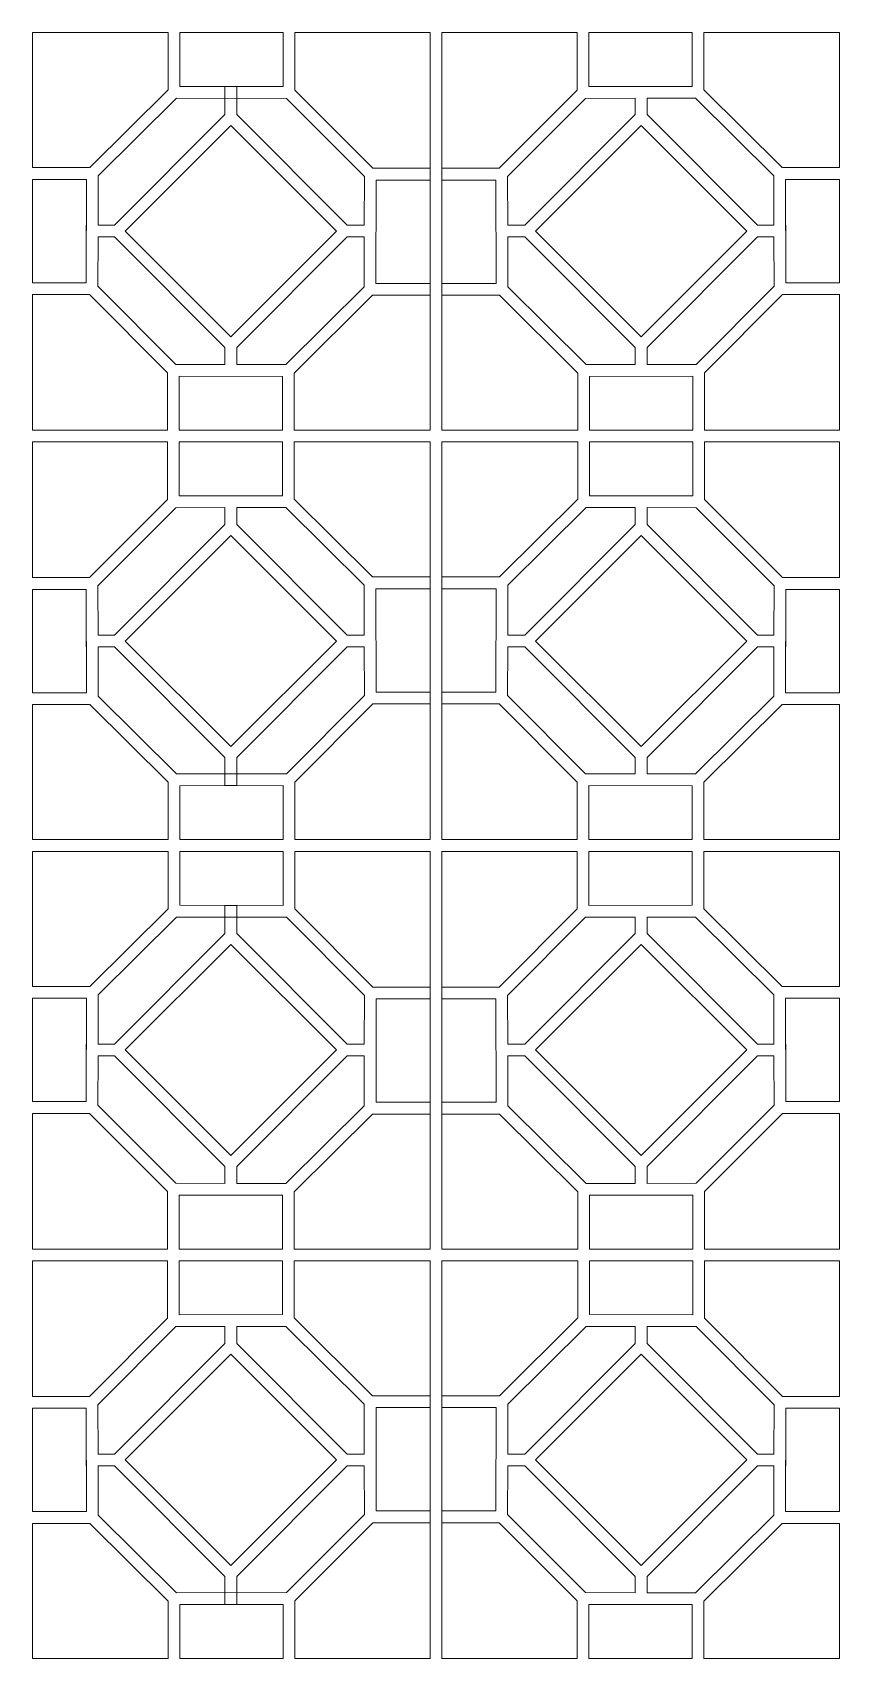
# Model space of a CAD drawing. Header units: centimetres. Extents: x -61 to 61, y -124 to 124.
import ezdxf

# ---------------------------------------------------------------- set-up
doc = ezdxf.new("R2010")
doc.units = ezdxf.units.CM
doc.header["$MEASUREMENT"] = 0
doc.layers.add('layer 1', color=7, linetype='Continuous')

msp = doc.modelspace()

# ---------------------------------------------------------------- linework, layer by layer
at = {"layer": 'layer 1', "color": 242, "lineweight": 9}
for points, knots in [([(-61.44927, 103.2649), (-61.44927, 103.2649), (-52.72071, 103.2649), (-52.72071, 103.2649), (-52.72071, 103.2649), (-52.72071, 103.2649), (-40.81061, 115.11491), (-40.81061, 115.11491), (-40.81061, 115.11491), (-40.81061, 115.11491), (-40.81061, 123.84083), (-40.81061, 123.84083)], [0, 0, 0, 0, 0.25, 0.25, 0.25, 0.25, 0.5, 0.5, 0.5, 0.5, 1, 1, 1, 1]), ([(61.44927, 103.2649), (61.44927, 103.2649), (52.72071, 103.2649), (52.72071, 103.2649), (52.72071, 103.2649), (52.72071, 103.2649), (40.81061, 115.11491), (40.81061, 115.11491), (40.81061, 115.11491), (40.81061, 115.11491), (40.81061, 123.84083), (40.81061, 123.84083)], [0, 0, 0, 0, 0.25, 0.25, 0.25, 0.25, 0.5, 0.5, 0.5, 0.5, 1, 1, 1, 1]), ([(-61.44926, 103.26489), (-61.44926, 103.26489), (-61.44926, 123.84082), (-61.44926, 123.84082), (-61.44926, 123.84082), (-61.44926, 123.84082), (-40.81061, 123.84082), (-40.81061, 123.84082)], [0, 0, 0, 0, 0.333333333, 0.333333333, 0.333333333, 0.333333333, 1, 1, 1, 1]), ([(-39.01765, 123.84082), (-39.01765, 123.84082), (-23.26889, 123.84081), (-23.26889, 123.84081), (-23.26889, 123.84081), (-23.26889, 123.84081), (-23.26889, 115.59729), (-23.26889, 115.59729), (-23.26889, 115.59729), (-23.26889, 115.59729), (-39.01765, 115.63524), (-39.01765, 115.63524), (-39.01765, 115.63524), (-39.01765, 115.63524), (-39.01765, 123.84081), (-39.01765, 123.84081)], [0, 0, 0, 0, 0.2, 0.2, 0.2, 0.2, 0.4, 0.4, 0.4, 0.4, 0.6, 0.6, 0.6, 0.6, 1, 1, 1, 1]), ([(-0.9, 123.84082), (-0.9, 123.84082), (-0.89999, 63.27044), (-0.89999, 63.27044), (-0.89999, 63.27044), (-0.89999, 63.27044), (-21.58093, 63.27044), (-21.58093, 63.27044)], [0, 0, 0, 0, 0.333333333, 0.333333333, 0.333333333, 0.333333333, 1, 1, 1, 1]), ([(-21.47593, 123.84081), (-21.47593, 123.84081), (-21.47593, 115.06999), (-21.47593, 115.06999), (-21.47593, 115.06999), (-21.47593, 115.06999), (-9.62593, 103.15989), (-9.62593, 103.15989), (-9.62593, 103.15989), (-9.62593, 103.15989), (-0.9, 103.15989), (-0.9, 103.15989)], [0, 0, 0, 0, 0.25, 0.25, 0.25, 0.25, 0.5, 0.5, 0.5, 0.5, 1, 1, 1, 1]), ([(0.9, 123.84082), (0.9, 123.84082), (0.89999, 63.27044), (0.89999, 63.27044), (0.89999, 63.27044), (0.89999, 63.27044), (21.58093, 63.27044), (21.58093, 63.27044)], [0, 0, 0, 0, 0.333333333, 0.333333333, 0.333333333, 0.333333333, 1, 1, 1, 1]), ([(21.47593, 123.84081), (21.47593, 123.84081), (21.47593, 115.06999), (21.47593, 115.06999), (21.47593, 115.06999), (21.47593, 115.06999), (9.62593, 103.15989), (9.62593, 103.15989), (9.62593, 103.15989), (9.62593, 103.15989), (0.9, 103.15989), (0.9, 103.15989)], [0, 0, 0, 0, 0.25, 0.25, 0.25, 0.25, 0.5, 0.5, 0.5, 0.5, 1, 1, 1, 1]), ([(39.01765, 123.84082), (39.01765, 123.84082), (23.26889, 123.84081), (23.26889, 123.84081), (23.26889, 123.84081), (23.26889, 123.84081), (23.26889, 115.59729), (23.26889, 115.59729), (23.26889, 115.59729), (23.26889, 115.59729), (39.01765, 115.63524), (39.01765, 115.63524), (39.01765, 115.63524), (39.01765, 115.63524), (39.01765, 123.84081), (39.01765, 123.84081)], [0, 0, 0, 0, 0.2, 0.2, 0.2, 0.2, 0.4, 0.4, 0.4, 0.4, 0.6, 0.6, 0.6, 0.6, 1, 1, 1, 1]), ([(61.44926, 103.26489), (61.44926, 103.26489), (61.44926, 123.84082), (61.44926, 123.84082), (61.44926, 123.84082), (61.44926, 123.84082), (40.81061, 123.84082), (40.81061, 123.84082)], [0, 0, 0, 0, 0.333333333, 0.333333333, 0.333333333, 0.333333333, 1, 1, 1, 1]), ([(-30.34574, 111.33051), (-30.34574, 111.33051), (-30.34574, 115.61714), (-30.34574, 115.61714), (-30.34574, 115.61714), (-30.34574, 115.61714), (-32.14574, 115.61714), (-32.14574, 115.61714), (-32.14574, 115.61714), (-32.14574, 115.61714), (-32.14574, 111.33051), (-32.14574, 111.33051)], [0, 0, 0, 0, 0.25, 0.25, 0.25, 0.25, 0.5, 0.5, 0.5, 0.5, 1, 1, 1, 1]), ([(-10.91514, 94.49531), (-10.91514, 94.49531), (-10.89729, 101.89297), (-10.89729, 101.89297), (-10.89729, 101.89297), (-10.89729, 101.89297), (-22.7473, 113.80307), (-22.7473, 113.80307), (-22.7473, 113.80307), (-22.7473, 113.80307), (-39.54369, 113.84355), (-39.54369, 113.84355), (-39.54369, 113.84355), (-39.54369, 113.84355), (-51.45379, 101.99353), (-51.45379, 101.99353), (-51.45379, 101.99353), (-51.45379, 101.99353), (-51.47185, 94.49532), (-51.47185, 94.49532)], [0, 0, 0, 0, 0.166666667, 0.166666667, 0.166666667, 0.166666667, 0.333333333, 0.333333333, 0.333333333, 0.333333333, 0.5, 0.5, 0.5, 0.5, 0.666666667, 0.666666667, 0.666666667, 0.666666667, 1, 1, 1, 1]), ([(10.91514, 94.49531), (10.91514, 94.49531), (10.89729, 101.89297), (10.89729, 101.89297), (10.89729, 101.89297), (10.89729, 101.89297), (22.7473, 113.80307), (22.7473, 113.80307), (22.7473, 113.80307), (22.7473, 113.80307), (30.34574, 113.82138), (30.34574, 113.82138)], [0, 0, 0, 0, 0.25, 0.25, 0.25, 0.25, 0.5, 0.5, 0.5, 0.5, 1, 1, 1, 1]), ([(32.14575, 113.8257), (32.14575, 113.8257), (39.54369, 113.84355), (39.54369, 113.84355), (39.54369, 113.84355), (39.54369, 113.84355), (51.45379, 101.99353), (51.45379, 101.99353), (51.45379, 101.99353), (51.45379, 101.99353), (51.47185, 94.49532), (51.47185, 94.49532)], [0, 0, 0, 0, 0.25, 0.25, 0.25, 0.25, 0.5, 0.5, 0.5, 0.5, 1, 1, 1, 1]), ([(-31.24574, 109.6852), (-31.24574, 109.6852), (-15.15586, 93.59532), (-15.15586, 93.59532), (-15.15586, 93.59532), (-15.15586, 93.59532), (-31.24574, 77.50544), (-31.24574, 77.50544), (-31.24574, 77.50544), (-31.24574, 77.50544), (-47.33562, 93.59532), (-47.33562, 93.59532), (-47.33562, 93.59532), (-47.33562, 93.59532), (-31.24574, 109.6852), (-31.24574, 109.6852)], [0, 0, 0, 0, 0.2, 0.2, 0.2, 0.2, 0.4, 0.4, 0.4, 0.4, 0.6, 0.6, 0.6, 0.6, 1, 1, 1, 1]), ([(31.24574, 109.6852), (31.24574, 109.6852), (15.15586, 93.59532), (15.15586, 93.59532), (15.15586, 93.59532), (15.15586, 93.59532), (31.24574, 77.50544), (31.24574, 77.50544), (31.24574, 77.50544), (31.24574, 77.50544), (47.33562, 93.59532), (47.33562, 93.59532), (47.33562, 93.59532), (47.33562, 93.59532), (31.24574, 109.6852), (31.24574, 109.6852)], [0, 0, 0, 0, 0.2, 0.2, 0.2, 0.2, 0.4, 0.4, 0.4, 0.4, 0.6, 0.6, 0.6, 0.6, 1, 1, 1, 1]), ([(-61.44927, 85.72318), (-61.44927, 85.72318), (-53.28596, 85.72318), (-53.28596, 85.72318), (-53.28596, 85.72318), (-53.28596, 85.72318), (-53.24801, 101.47194), (-53.24801, 101.47194), (-53.24801, 101.47194), (-53.24801, 101.47194), (-61.44926, 101.47194), (-61.44926, 101.47194)], [0, 0, 0, 0, 0.25, 0.25, 0.25, 0.25, 0.5, 0.5, 0.5, 0.5, 1, 1, 1, 1]), ([(-0.90001, 101.36693), (-0.90001, 101.36693), (-9.1056, 101.36693), (-9.1056, 101.36693), (-9.1056, 101.36693), (-9.1056, 101.36693), (-9.14354, 85.61817), (-9.14354, 85.61817), (-9.14354, 85.61817), (-9.14354, 85.61817), (-0.9, 85.61817), (-0.9, 85.61817)], [0, 0, 0, 0, 0.25, 0.25, 0.25, 0.25, 0.5, 0.5, 0.5, 0.5, 1, 1, 1, 1]), ([(0.90001, 101.36693), (0.90001, 101.36693), (9.1056, 101.36693), (9.1056, 101.36693), (9.1056, 101.36693), (9.1056, 101.36693), (9.14354, 85.61817), (9.14354, 85.61817), (9.14354, 85.61817), (9.14354, 85.61817), (0.9, 85.61817), (0.9, 85.61817)], [0, 0, 0, 0, 0.25, 0.25, 0.25, 0.25, 0.5, 0.5, 0.5, 0.5, 1, 1, 1, 1]), ([(61.44927, 85.72318), (61.44927, 85.72318), (53.28596, 85.72318), (53.28596, 85.72318), (53.28596, 85.72318), (53.28596, 85.72318), (53.24801, 101.47194), (53.24801, 101.47194), (53.24801, 101.47194), (53.24801, 101.47194), (61.44926, 101.47194), (61.44926, 101.47194)], [0, 0, 0, 0, 0.25, 0.25, 0.25, 0.25, 0.5, 0.5, 0.5, 0.5, 1, 1, 1, 1]), ([(-53.26482, 94.49532), (-53.26482, 94.49532), (-53.26698, 94.49532), (-53.26698, 94.49532), (-53.26698, 94.49532), (-53.26698, 94.49532), (-53.26698, 93.59963), (-53.26698, 93.59963)], [0, 0, 0, 0, 0.333333333, 0.333333333, 0.333333333, 0.333333333, 1, 1, 1, 1]), ([(53.26482, 94.49532), (53.26482, 94.49532), (53.26698, 94.49532), (53.26698, 94.49532), (53.26698, 94.49532), (53.26698, 94.49532), (53.26698, 93.59963), (53.26698, 93.59963)], [0, 0, 0, 0, 0.333333333, 0.333333333, 0.333333333, 0.333333333, 1, 1, 1, 1]), ([(-51.47618, 92.69532), (-51.47618, 92.69532), (-51.49427, 85.19714), (-51.49427, 85.19714), (-51.49427, 85.19714), (-51.49427, 85.19714), (-39.64425, 73.28705), (-39.64425, 73.28705), (-39.64425, 73.28705), (-39.64425, 73.28705), (-32.14574, 73.26899), (-32.14574, 73.26899)], [0, 0, 0, 0, 0.25, 0.25, 0.25, 0.25, 0.5, 0.5, 0.5, 0.5, 1, 1, 1, 1]), ([(-30.34606, 73.26466), (-30.34606, 73.26466), (-22.84786, 73.24657), (-22.84786, 73.24657), (-22.84786, 73.24657), (-22.84786, 73.24657), (-10.93776, 85.09658), (-10.93776, 85.09658), (-10.93776, 85.09658), (-10.93776, 85.09658), (-10.91946, 92.69531), (-10.91946, 92.69531)], [0, 0, 0, 0, 0.25, 0.25, 0.25, 0.25, 0.5, 0.5, 0.5, 0.5, 1, 1, 1, 1]), ([(30.34606, 73.26466), (30.34606, 73.26466), (22.84786, 73.24657), (22.84786, 73.24657), (22.84786, 73.24657), (22.84786, 73.24657), (10.93776, 85.09658), (10.93776, 85.09658), (10.93776, 85.09658), (10.93776, 85.09658), (10.91946, 92.69531), (10.91946, 92.69531)], [0, 0, 0, 0, 0.25, 0.25, 0.25, 0.25, 0.5, 0.5, 0.5, 0.5, 1, 1, 1, 1]), ([(51.47618, 92.69532), (51.47618, 92.69532), (51.49427, 85.19714), (51.49427, 85.19714), (51.49427, 85.19714), (51.49427, 85.19714), (39.64425, 73.28705), (39.64425, 73.28705), (39.64425, 73.28705), (39.64425, 73.28705), (32.14574, 73.26899), (32.14574, 73.26899)], [0, 0, 0, 0, 0.25, 0.25, 0.25, 0.25, 0.5, 0.5, 0.5, 0.5, 1, 1, 1, 1]), ([(-40.91561, 63.27043), (-40.91561, 63.27043), (-40.91561, 72.02012), (-40.91561, 72.02012), (-40.91561, 72.02012), (-40.91561, 72.02012), (-52.76563, 83.93022), (-52.76563, 83.93022), (-52.76563, 83.93022), (-52.76563, 83.93022), (-61.44927, 83.93022), (-61.44927, 83.93022)], [0, 0, 0, 0, 0.25, 0.25, 0.25, 0.25, 0.5, 0.5, 0.5, 0.5, 1, 1, 1, 1]), ([(-0.90001, 83.82521), (-0.90001, 83.82521), (-9.67084, 83.82521), (-9.67084, 83.82521), (-9.67084, 83.82521), (-9.67084, 83.82521), (-21.58093, 71.97522), (-21.58093, 71.97522), (-21.58093, 71.97522), (-21.58093, 71.97522), (-21.58093, 63.27045), (-21.58093, 63.27045)], [0, 0, 0, 0, 0.25, 0.25, 0.25, 0.25, 0.5, 0.5, 0.5, 0.5, 1, 1, 1, 1]), ([(0.9, 83.82521), (0.9, 83.82521), (9.67084, 83.82521), (9.67084, 83.82521), (9.67084, 83.82521), (9.67084, 83.82521), (21.58093, 71.97522), (21.58093, 71.97522), (21.58093, 71.97522), (21.58093, 71.97522), (21.58093, 63.27045), (21.58093, 63.27045)], [0, 0, 0, 0, 0.25, 0.25, 0.25, 0.25, 0.5, 0.5, 0.5, 0.5, 1, 1, 1, 1]), ([(40.91561, 63.27043), (40.91561, 63.27043), (40.91561, 72.02012), (40.91561, 72.02012), (40.91561, 72.02012), (40.91561, 72.02012), (52.76563, 83.93022), (52.76563, 83.93022), (52.76563, 83.93022), (52.76563, 83.93022), (61.44927, 83.93022), (61.44927, 83.93022)], [0, 0, 0, 0, 0.25, 0.25, 0.25, 0.25, 0.5, 0.5, 0.5, 0.5, 1, 1, 1, 1]), ([(-32.14606, 75.86044), (-32.14606, 75.86044), (-32.14606, 73.26681), (-32.14606, 73.26681), (-32.14606, 73.26681), (-32.14606, 73.26681), (-32.14575, 73.26681), (-32.14575, 73.26681)], [0, 0, 0, 0, 0.333333333, 0.333333333, 0.333333333, 0.333333333, 1, 1, 1, 1]), ([(32.14606, 75.86044), (32.14606, 75.86044), (32.14606, 73.26681), (32.14606, 73.26681), (32.14606, 73.26681), (32.14606, 73.26681), (32.14575, 73.26681), (32.14575, 73.26681)], [0, 0, 0, 0, 0.333333333, 0.333333333, 0.333333333, 0.333333333, 1, 1, 1, 1]), ([(-23.37389, 63.27043), (-23.37389, 63.27043), (-23.37389, 71.45488), (-23.37389, 71.45488), (-23.37389, 71.45488), (-23.37389, 71.45488), (-39.12265, 71.49283), (-39.12265, 71.49283), (-39.12265, 71.49283), (-39.12265, 71.49283), (-39.12265, 63.27044), (-39.12265, 63.27044)], [0, 0, 0, 0, 0.25, 0.25, 0.25, 0.25, 0.5, 0.5, 0.5, 0.5, 1, 1, 1, 1]), ([(23.37389, 63.27043), (23.37389, 63.27043), (23.37389, 71.45488), (23.37389, 71.45488), (23.37389, 71.45488), (23.37389, 71.45488), (39.12265, 71.49283), (39.12265, 71.49283), (39.12265, 71.49283), (39.12265, 71.49283), (39.12265, 63.27044), (39.12265, 63.27044)], [0, 0, 0, 0, 0.25, 0.25, 0.25, 0.25, 0.5, 0.5, 0.5, 0.5, 1, 1, 1, 1]), ([(-40.91561, 61.47041), (-40.91561, 61.47041), (-40.91561, 52.72072), (-40.91561, 52.72072), (-40.91561, 52.72072), (-40.91561, 52.72072), (-52.76563, 40.81062), (-52.76563, 40.81062), (-52.76563, 40.81062), (-52.76563, 40.81062), (-61.44927, 40.81062), (-61.44927, 40.81062)], [0, 0, 0, 0, 0.25, 0.25, 0.25, 0.25, 0.5, 0.5, 0.5, 0.5, 1, 1, 1, 1]), ([(-23.37389, 61.47041), (-23.37389, 61.47041), (-23.37389, 53.28596), (-23.37389, 53.28596), (-23.37389, 53.28596), (-23.37389, 53.28596), (-39.12265, 53.24801), (-39.12265, 53.24801), (-39.12265, 53.24801), (-39.12265, 53.24801), (-39.12265, 61.4704), (-39.12265, 61.4704)], [0, 0, 0, 0, 0.25, 0.25, 0.25, 0.25, 0.5, 0.5, 0.5, 0.5, 1, 1, 1, 1]), ([(-0.9, 0.90002), (-0.9, 0.90002), (-0.89999, 61.4704), (-0.89999, 61.4704), (-0.89999, 61.4704), (-0.89999, 61.4704), (-21.58093, 61.4704), (-21.58093, 61.4704)], [0, 0, 0, 0, 0.333333333, 0.333333333, 0.333333333, 0.333333333, 1, 1, 1, 1]), ([(-0.90001, 40.91563), (-0.90001, 40.91563), (-9.67084, 40.91563), (-9.67084, 40.91563), (-9.67084, 40.91563), (-9.67084, 40.91563), (-21.58093, 52.76562), (-21.58093, 52.76562), (-21.58093, 52.76562), (-21.58093, 52.76562), (-21.58093, 61.47039), (-21.58093, 61.47039)], [0, 0, 0, 0, 0.25, 0.25, 0.25, 0.25, 0.5, 0.5, 0.5, 0.5, 1, 1, 1, 1]), ([(0.9, 0.90002), (0.9, 0.90002), (0.89999, 61.4704), (0.89999, 61.4704), (0.89999, 61.4704), (0.89999, 61.4704), (21.58093, 61.4704), (21.58093, 61.4704)], [0, 0, 0, 0, 0.333333333, 0.333333333, 0.333333333, 0.333333333, 1, 1, 1, 1]), ([(0.9, 40.91563), (0.9, 40.91563), (9.67084, 40.91563), (9.67084, 40.91563), (9.67084, 40.91563), (9.67084, 40.91563), (21.58093, 52.76562), (21.58093, 52.76562), (21.58093, 52.76562), (21.58093, 52.76562), (21.58093, 61.47039), (21.58093, 61.47039)], [0, 0, 0, 0, 0.25, 0.25, 0.25, 0.25, 0.5, 0.5, 0.5, 0.5, 1, 1, 1, 1]), ([(23.37389, 61.47041), (23.37389, 61.47041), (23.37389, 53.28596), (23.37389, 53.28596), (23.37389, 53.28596), (23.37389, 53.28596), (39.12265, 53.24801), (39.12265, 53.24801), (39.12265, 53.24801), (39.12265, 53.24801), (39.12265, 61.4704), (39.12265, 61.4704)], [0, 0, 0, 0, 0.25, 0.25, 0.25, 0.25, 0.5, 0.5, 0.5, 0.5, 1, 1, 1, 1]), ([(40.91561, 61.47041), (40.91561, 61.47041), (40.91561, 52.72072), (40.91561, 52.72072), (40.91561, 52.72072), (40.91561, 52.72072), (52.76563, 40.81062), (52.76563, 40.81062), (52.76563, 40.81062), (52.76563, 40.81062), (61.44927, 40.81062), (61.44927, 40.81062)], [0, 0, 0, 0, 0.25, 0.25, 0.25, 0.25, 0.5, 0.5, 0.5, 0.5, 1, 1, 1, 1]), ([(-51.47618, 32.04552), (-51.47618, 32.04552), (-51.49427, 39.5437), (-51.49427, 39.5437), (-51.49427, 39.5437), (-51.49427, 39.5437), (-39.64425, 51.45379), (-39.64425, 51.45379), (-39.64425, 51.45379), (-39.64425, 51.45379), (-32.14574, 51.47185), (-32.14574, 51.47185)], [0, 0, 0, 0, 0.25, 0.25, 0.25, 0.25, 0.5, 0.5, 0.5, 0.5, 1, 1, 1, 1]), ([(-32.14606, 48.8804), (-32.14606, 48.8804), (-32.14606, 51.47403), (-32.14606, 51.47403), (-32.14606, 51.47403), (-32.14606, 51.47403), (-32.14575, 51.47403), (-32.14575, 51.47403)], [0, 0, 0, 0, 0.333333333, 0.333333333, 0.333333333, 0.333333333, 1, 1, 1, 1]), ([(-30.34606, 51.47618), (-30.34606, 51.47618), (-22.84786, 51.49427), (-22.84786, 51.49427), (-22.84786, 51.49427), (-22.84786, 51.49427), (-10.93776, 39.64426), (-10.93776, 39.64426), (-10.93776, 39.64426), (-10.93776, 39.64426), (-10.91946, 32.04553), (-10.91946, 32.04553)], [0, 0, 0, 0, 0.25, 0.25, 0.25, 0.25, 0.5, 0.5, 0.5, 0.5, 1, 1, 1, 1]), ([(30.34606, 51.47618), (30.34606, 51.47618), (22.84786, 51.49427), (22.84786, 51.49427), (22.84786, 51.49427), (22.84786, 51.49427), (10.93776, 39.64426), (10.93776, 39.64426), (10.93776, 39.64426), (10.93776, 39.64426), (10.91946, 32.04553), (10.91946, 32.04553)], [0, 0, 0, 0, 0.25, 0.25, 0.25, 0.25, 0.5, 0.5, 0.5, 0.5, 1, 1, 1, 1]), ([(51.47618, 32.04552), (51.47618, 32.04552), (51.49427, 39.5437), (51.49427, 39.5437), (51.49427, 39.5437), (51.49427, 39.5437), (39.64425, 51.45379), (39.64425, 51.45379), (39.64425, 51.45379), (39.64425, 51.45379), (32.14574, 51.47185), (32.14574, 51.47185)], [0, 0, 0, 0, 0.25, 0.25, 0.25, 0.25, 0.5, 0.5, 0.5, 0.5, 1, 1, 1, 1]), ([(32.14606, 48.8804), (32.14606, 48.8804), (32.14606, 51.47403), (32.14606, 51.47403), (32.14606, 51.47403), (32.14606, 51.47403), (32.14575, 51.47403), (32.14575, 51.47403)], [0, 0, 0, 0, 0.333333333, 0.333333333, 0.333333333, 0.333333333, 1, 1, 1, 1]), ([(-31.24574, 15.05564), (-31.24574, 15.05564), (-15.15586, 31.14552), (-15.15586, 31.14552), (-15.15586, 31.14552), (-15.15586, 31.14552), (-31.24574, 47.2354), (-31.24574, 47.2354), (-31.24574, 47.2354), (-31.24574, 47.2354), (-47.33562, 31.14552), (-47.33562, 31.14552), (-47.33562, 31.14552), (-47.33562, 31.14552), (-31.24574, 15.05564), (-31.24574, 15.05564)], [0, 0, 0, 0, 0.2, 0.2, 0.2, 0.2, 0.4, 0.4, 0.4, 0.4, 0.6, 0.6, 0.6, 0.6, 1, 1, 1, 1]), ([(31.24574, 15.05564), (31.24574, 15.05564), (15.15586, 31.14552), (15.15586, 31.14552), (15.15586, 31.14552), (15.15586, 31.14552), (31.24574, 47.2354), (31.24574, 47.2354), (31.24574, 47.2354), (31.24574, 47.2354), (47.33562, 31.14552), (47.33562, 31.14552), (47.33562, 31.14552), (47.33562, 31.14552), (31.24574, 15.05564), (31.24574, 15.05564)], [0, 0, 0, 0, 0.2, 0.2, 0.2, 0.2, 0.4, 0.4, 0.4, 0.4, 0.6, 0.6, 0.6, 0.6, 1, 1, 1, 1]), ([(-61.44927, 39.01766), (-61.44927, 39.01766), (-53.28596, 39.01766), (-53.28596, 39.01766), (-53.28596, 39.01766), (-53.28596, 39.01766), (-53.24801, 23.2689), (-53.24801, 23.2689), (-53.24801, 23.2689), (-53.24801, 23.2689), (-61.44926, 23.2689), (-61.44926, 23.2689)], [0, 0, 0, 0, 0.25, 0.25, 0.25, 0.25, 0.5, 0.5, 0.5, 0.5, 1, 1, 1, 1]), ([(-0.90001, 23.37391), (-0.90001, 23.37391), (-9.1056, 23.37391), (-9.1056, 23.37391), (-9.1056, 23.37391), (-9.1056, 23.37391), (-9.14354, 39.12267), (-9.14354, 39.12267), (-9.14354, 39.12267), (-9.14354, 39.12267), (-0.9, 39.12267), (-0.9, 39.12267)], [0, 0, 0, 0, 0.25, 0.25, 0.25, 0.25, 0.5, 0.5, 0.5, 0.5, 1, 1, 1, 1]), ([(0.90001, 23.37391), (0.90001, 23.37391), (9.1056, 23.37391), (9.1056, 23.37391), (9.1056, 23.37391), (9.1056, 23.37391), (9.14354, 39.12267), (9.14354, 39.12267), (9.14354, 39.12267), (9.14354, 39.12267), (0.9, 39.12267), (0.9, 39.12267)], [0, 0, 0, 0, 0.25, 0.25, 0.25, 0.25, 0.5, 0.5, 0.5, 0.5, 1, 1, 1, 1]), ([(61.44927, 39.01766), (61.44927, 39.01766), (53.28596, 39.01766), (53.28596, 39.01766), (53.28596, 39.01766), (53.28596, 39.01766), (53.24801, 23.2689), (53.24801, 23.2689), (53.24801, 23.2689), (53.24801, 23.2689), (61.44926, 23.2689), (61.44926, 23.2689)], [0, 0, 0, 0, 0.25, 0.25, 0.25, 0.25, 0.5, 0.5, 0.5, 0.5, 1, 1, 1, 1]), ([(-53.26482, 30.24552), (-53.26482, 30.24552), (-53.26698, 30.24552), (-53.26698, 30.24552), (-53.26698, 30.24552), (-53.26698, 30.24552), (-53.26698, 31.14121), (-53.26698, 31.14121)], [0, 0, 0, 0, 0.333333333, 0.333333333, 0.333333333, 0.333333333, 1, 1, 1, 1]), ([(-10.91514, 30.24553), (-10.91514, 30.24553), (-10.89729, 22.84787), (-10.89729, 22.84787), (-10.89729, 22.84787), (-10.89729, 22.84787), (-22.7473, 10.93777), (-22.7473, 10.93777), (-22.7473, 10.93777), (-22.7473, 10.93777), (-39.54369, 10.89729), (-39.54369, 10.89729), (-39.54369, 10.89729), (-39.54369, 10.89729), (-51.45379, 22.74731), (-51.45379, 22.74731), (-51.45379, 22.74731), (-51.45379, 22.74731), (-51.47185, 30.24552), (-51.47185, 30.24552)], [0, 0, 0, 0, 0.166666667, 0.166666667, 0.166666667, 0.166666667, 0.333333333, 0.333333333, 0.333333333, 0.333333333, 0.5, 0.5, 0.5, 0.5, 0.666666667, 0.666666667, 0.666666667, 0.666666667, 1, 1, 1, 1]), ([(10.91514, 30.24553), (10.91514, 30.24553), (10.89729, 22.84787), (10.89729, 22.84787), (10.89729, 22.84787), (10.89729, 22.84787), (22.7473, 10.93777), (22.7473, 10.93777), (22.7473, 10.93777), (22.7473, 10.93777), (30.34574, 10.91946), (30.34574, 10.91946)], [0, 0, 0, 0, 0.25, 0.25, 0.25, 0.25, 0.5, 0.5, 0.5, 0.5, 1, 1, 1, 1]), ([(32.14575, 10.91514), (32.14575, 10.91514), (39.54369, 10.89729), (39.54369, 10.89729), (39.54369, 10.89729), (39.54369, 10.89729), (51.45379, 22.74731), (51.45379, 22.74731), (51.45379, 22.74731), (51.45379, 22.74731), (51.47185, 30.24552), (51.47185, 30.24552)], [0, 0, 0, 0, 0.25, 0.25, 0.25, 0.25, 0.5, 0.5, 0.5, 0.5, 1, 1, 1, 1]), ([(53.26482, 30.24552), (53.26482, 30.24552), (53.26698, 30.24552), (53.26698, 30.24552), (53.26698, 30.24552), (53.26698, 30.24552), (53.26698, 31.14121), (53.26698, 31.14121)], [0, 0, 0, 0, 0.333333333, 0.333333333, 0.333333333, 0.333333333, 1, 1, 1, 1]), ([(-61.44927, 21.47594), (-61.44927, 21.47594), (-52.72071, 21.47594), (-52.72071, 21.47594), (-52.72071, 21.47594), (-52.72071, 21.47594), (-40.81061, 9.62593), (-40.81061, 9.62593), (-40.81061, 9.62593), (-40.81061, 9.62593), (-40.81061, 0.90001), (-40.81061, 0.90001)], [0, 0, 0, 0, 0.25, 0.25, 0.25, 0.25, 0.5, 0.5, 0.5, 0.5, 1, 1, 1, 1]), ([(-61.44926, 21.47595), (-61.44926, 21.47595), (-61.44926, 0.90002), (-61.44926, 0.90002), (-61.44926, 0.90002), (-61.44926, 0.90002), (-40.81061, 0.90002), (-40.81061, 0.90002)], [0, 0, 0, 0, 0.333333333, 0.333333333, 0.333333333, 0.333333333, 1, 1, 1, 1]), ([(-21.47593, 0.90003), (-21.47593, 0.90003), (-21.47593, 9.67085), (-21.47593, 9.67085), (-21.47593, 9.67085), (-21.47593, 9.67085), (-9.62593, 21.58095), (-9.62593, 21.58095), (-9.62593, 21.58095), (-9.62593, 21.58095), (-0.9, 21.58095), (-0.9, 21.58095)], [0, 0, 0, 0, 0.25, 0.25, 0.25, 0.25, 0.5, 0.5, 0.5, 0.5, 1, 1, 1, 1]), ([(21.47593, 0.90003), (21.47593, 0.90003), (21.47593, 9.67085), (21.47593, 9.67085), (21.47593, 9.67085), (21.47593, 9.67085), (9.62593, 21.58095), (9.62593, 21.58095), (9.62593, 21.58095), (9.62593, 21.58095), (0.9, 21.58095), (0.9, 21.58095)], [0, 0, 0, 0, 0.25, 0.25, 0.25, 0.25, 0.5, 0.5, 0.5, 0.5, 1, 1, 1, 1]), ([(61.44926, 21.47595), (61.44926, 21.47595), (61.44926, 0.90002), (61.44926, 0.90002), (61.44926, 0.90002), (61.44926, 0.90002), (40.81061, 0.90002), (40.81061, 0.90002)], [0, 0, 0, 0, 0.333333333, 0.333333333, 0.333333333, 0.333333333, 1, 1, 1, 1]), ([(61.44927, 21.47594), (61.44927, 21.47594), (52.72071, 21.47594), (52.72071, 21.47594), (52.72071, 21.47594), (52.72071, 21.47594), (40.81061, 9.62593), (40.81061, 9.62593), (40.81061, 9.62593), (40.81061, 9.62593), (40.81061, 0.90001), (40.81061, 0.90001)], [0, 0, 0, 0, 0.25, 0.25, 0.25, 0.25, 0.5, 0.5, 0.5, 0.5, 1, 1, 1, 1]), ([(-30.34574, 13.41033), (-30.34574, 13.41033), (-30.34574, 9.1237), (-30.34574, 9.1237), (-30.34574, 9.1237), (-30.34574, 9.1237), (-32.14574, 9.1237), (-32.14574, 9.1237), (-32.14574, 9.1237), (-32.14574, 9.1237), (-32.14574, 13.41033), (-32.14574, 13.41033)], [0, 0, 0, 0, 0.25, 0.25, 0.25, 0.25, 0.5, 0.5, 0.5, 0.5, 1, 1, 1, 1]), ([(-39.01765, 0.90002), (-39.01765, 0.90002), (-23.26889, 0.90003), (-23.26889, 0.90003), (-23.26889, 0.90003), (-23.26889, 0.90003), (-23.26889, 9.14355), (-23.26889, 9.14355), (-23.26889, 9.14355), (-23.26889, 9.14355), (-39.01765, 9.1056), (-39.01765, 9.1056), (-39.01765, 9.1056), (-39.01765, 9.1056), (-39.01765, 0.90003), (-39.01765, 0.90003)], [0, 0, 0, 0, 0.2, 0.2, 0.2, 0.2, 0.4, 0.4, 0.4, 0.4, 0.6, 0.6, 0.6, 0.6, 1, 1, 1, 1]), ([(39.01765, 0.90002), (39.01765, 0.90002), (23.26889, 0.90003), (23.26889, 0.90003), (23.26889, 0.90003), (23.26889, 0.90003), (23.26889, 9.14355), (23.26889, 9.14355), (23.26889, 9.14355), (23.26889, 9.14355), (39.01765, 9.1056), (39.01765, 9.1056), (39.01765, 9.1056), (39.01765, 9.1056), (39.01765, 0.90003), (39.01765, 0.90003)], [0, 0, 0, 0, 0.2, 0.2, 0.2, 0.2, 0.4, 0.4, 0.4, 0.4, 0.6, 0.6, 0.6, 0.6, 1, 1, 1, 1]), ([(-61.44927, -21.47594), (-61.44927, -21.47594), (-52.72071, -21.47594), (-52.72071, -21.47594), (-52.72071, -21.47594), (-52.72071, -21.47594), (-40.81061, -9.62593), (-40.81061, -9.62593), (-40.81061, -9.62593), (-40.81061, -9.62593), (-40.81061, -0.90001), (-40.81061, -0.90001)], [0, 0, 0, 0, 0.25, 0.25, 0.25, 0.25, 0.5, 0.5, 0.5, 0.5, 1, 1, 1, 1]), ([(-61.44926, -21.47595), (-61.44926, -21.47595), (-61.44926, -0.90002), (-61.44926, -0.90002), (-61.44926, -0.90002), (-61.44926, -0.90002), (-40.81061, -0.90002), (-40.81061, -0.90002)], [0, 0, 0, 0, 0.333333333, 0.333333333, 0.333333333, 0.333333333, 1, 1, 1, 1]), ([(-39.01765, -0.90002), (-39.01765, -0.90002), (-23.26889, -0.90003), (-23.26889, -0.90003), (-23.26889, -0.90003), (-23.26889, -0.90003), (-23.26889, -9.14355), (-23.26889, -9.14355), (-23.26889, -9.14355), (-23.26889, -9.14355), (-39.01765, -9.1056), (-39.01765, -9.1056), (-39.01765, -9.1056), (-39.01765, -9.1056), (-39.01765, -0.90003), (-39.01765, -0.90003)], [0, 0, 0, 0, 0.2, 0.2, 0.2, 0.2, 0.4, 0.4, 0.4, 0.4, 0.6, 0.6, 0.6, 0.6, 1, 1, 1, 1]), ([(-0.9, -0.90002), (-0.9, -0.90002), (-0.89999, -61.4704), (-0.89999, -61.4704), (-0.89999, -61.4704), (-0.89999, -61.4704), (-21.58093, -61.4704), (-21.58093, -61.4704)], [0, 0, 0, 0, 0.333333333, 0.333333333, 0.333333333, 0.333333333, 1, 1, 1, 1]), ([(-21.47593, -0.90003), (-21.47593, -0.90003), (-21.47593, -9.67085), (-21.47593, -9.67085), (-21.47593, -9.67085), (-21.47593, -9.67085), (-9.62593, -21.58095), (-9.62593, -21.58095), (-9.62593, -21.58095), (-9.62593, -21.58095), (-0.9, -21.58095), (-0.9, -21.58095)], [0, 0, 0, 0, 0.25, 0.25, 0.25, 0.25, 0.5, 0.5, 0.5, 0.5, 1, 1, 1, 1]), ([(0.9, -0.90002), (0.9, -0.90002), (0.89999, -61.4704), (0.89999, -61.4704), (0.89999, -61.4704), (0.89999, -61.4704), (21.58093, -61.4704), (21.58093, -61.4704)], [0, 0, 0, 0, 0.333333333, 0.333333333, 0.333333333, 0.333333333, 1, 1, 1, 1]), ([(21.47593, -0.90003), (21.47593, -0.90003), (21.47593, -9.67085), (21.47593, -9.67085), (21.47593, -9.67085), (21.47593, -9.67085), (9.62593, -21.58095), (9.62593, -21.58095), (9.62593, -21.58095), (9.62593, -21.58095), (0.9, -21.58095), (0.9, -21.58095)], [0, 0, 0, 0, 0.25, 0.25, 0.25, 0.25, 0.5, 0.5, 0.5, 0.5, 1, 1, 1, 1]), ([(39.01765, -0.90002), (39.01765, -0.90002), (23.26889, -0.90003), (23.26889, -0.90003), (23.26889, -0.90003), (23.26889, -0.90003), (23.26889, -9.14355), (23.26889, -9.14355), (23.26889, -9.14355), (23.26889, -9.14355), (39.01765, -9.1056), (39.01765, -9.1056), (39.01765, -9.1056), (39.01765, -9.1056), (39.01765, -0.90003), (39.01765, -0.90003)], [0, 0, 0, 0, 0.2, 0.2, 0.2, 0.2, 0.4, 0.4, 0.4, 0.4, 0.6, 0.6, 0.6, 0.6, 1, 1, 1, 1]), ([(61.44927, -21.47594), (61.44927, -21.47594), (52.72071, -21.47594), (52.72071, -21.47594), (52.72071, -21.47594), (52.72071, -21.47594), (40.81061, -9.62593), (40.81061, -9.62593), (40.81061, -9.62593), (40.81061, -9.62593), (40.81061, -0.90001), (40.81061, -0.90001)], [0, 0, 0, 0, 0.25, 0.25, 0.25, 0.25, 0.5, 0.5, 0.5, 0.5, 1, 1, 1, 1]), ([(61.44926, -21.47595), (61.44926, -21.47595), (61.44926, -0.90002), (61.44926, -0.90002), (61.44926, -0.90002), (61.44926, -0.90002), (40.81061, -0.90002), (40.81061, -0.90002)], [0, 0, 0, 0, 0.333333333, 0.333333333, 0.333333333, 0.333333333, 1, 1, 1, 1]), ([(-30.34574, -13.41033), (-30.34574, -13.41033), (-30.34574, -9.1237), (-30.34574, -9.1237), (-30.34574, -9.1237), (-30.34574, -9.1237), (-32.14574, -9.1237), (-32.14574, -9.1237), (-32.14574, -9.1237), (-32.14574, -9.1237), (-32.14574, -13.41033), (-32.14574, -13.41033)], [0, 0, 0, 0, 0.25, 0.25, 0.25, 0.25, 0.5, 0.5, 0.5, 0.5, 1, 1, 1, 1]), ([(-10.91514, -30.24553), (-10.91514, -30.24553), (-10.89729, -22.84787), (-10.89729, -22.84787), (-10.89729, -22.84787), (-10.89729, -22.84787), (-22.7473, -10.93777), (-22.7473, -10.93777), (-22.7473, -10.93777), (-22.7473, -10.93777), (-39.54369, -10.89729), (-39.54369, -10.89729), (-39.54369, -10.89729), (-39.54369, -10.89729), (-51.45379, -22.74731), (-51.45379, -22.74731), (-51.45379, -22.74731), (-51.45379, -22.74731), (-51.47185, -30.24552), (-51.47185, -30.24552)], [0, 0, 0, 0, 0.166666667, 0.166666667, 0.166666667, 0.166666667, 0.333333333, 0.333333333, 0.333333333, 0.333333333, 0.5, 0.5, 0.5, 0.5, 0.666666667, 0.666666667, 0.666666667, 0.666666667, 1, 1, 1, 1]), ([(10.91514, -30.24553), (10.91514, -30.24553), (10.89729, -22.84787), (10.89729, -22.84787), (10.89729, -22.84787), (10.89729, -22.84787), (22.7473, -10.93777), (22.7473, -10.93777), (22.7473, -10.93777), (22.7473, -10.93777), (30.34574, -10.91946), (30.34574, -10.91946)], [0, 0, 0, 0, 0.25, 0.25, 0.25, 0.25, 0.5, 0.5, 0.5, 0.5, 1, 1, 1, 1]), ([(32.14575, -10.91514), (32.14575, -10.91514), (39.54369, -10.89729), (39.54369, -10.89729), (39.54369, -10.89729), (39.54369, -10.89729), (51.45379, -22.74731), (51.45379, -22.74731), (51.45379, -22.74731), (51.45379, -22.74731), (51.47185, -30.24552), (51.47185, -30.24552)], [0, 0, 0, 0, 0.25, 0.25, 0.25, 0.25, 0.5, 0.5, 0.5, 0.5, 1, 1, 1, 1]), ([(-31.24574, -15.05564), (-31.24574, -15.05564), (-15.15586, -31.14552), (-15.15586, -31.14552), (-15.15586, -31.14552), (-15.15586, -31.14552), (-31.24574, -47.2354), (-31.24574, -47.2354), (-31.24574, -47.2354), (-31.24574, -47.2354), (-47.33562, -31.14552), (-47.33562, -31.14552), (-47.33562, -31.14552), (-47.33562, -31.14552), (-31.24574, -15.05564), (-31.24574, -15.05564)], [0, 0, 0, 0, 0.2, 0.2, 0.2, 0.2, 0.4, 0.4, 0.4, 0.4, 0.6, 0.6, 0.6, 0.6, 1, 1, 1, 1]), ([(31.24574, -15.05564), (31.24574, -15.05564), (15.15586, -31.14552), (15.15586, -31.14552), (15.15586, -31.14552), (15.15586, -31.14552), (31.24574, -47.2354), (31.24574, -47.2354), (31.24574, -47.2354), (31.24574, -47.2354), (47.33562, -31.14552), (47.33562, -31.14552), (47.33562, -31.14552), (47.33562, -31.14552), (31.24574, -15.05564), (31.24574, -15.05564)], [0, 0, 0, 0, 0.2, 0.2, 0.2, 0.2, 0.4, 0.4, 0.4, 0.4, 0.6, 0.6, 0.6, 0.6, 1, 1, 1, 1]), ([(-61.44927, -39.01766), (-61.44927, -39.01766), (-53.28596, -39.01766), (-53.28596, -39.01766), (-53.28596, -39.01766), (-53.28596, -39.01766), (-53.24801, -23.2689), (-53.24801, -23.2689), (-53.24801, -23.2689), (-53.24801, -23.2689), (-61.44926, -23.2689), (-61.44926, -23.2689)], [0, 0, 0, 0, 0.25, 0.25, 0.25, 0.25, 0.5, 0.5, 0.5, 0.5, 1, 1, 1, 1]), ([(-0.90001, -23.37391), (-0.90001, -23.37391), (-9.1056, -23.37391), (-9.1056, -23.37391), (-9.1056, -23.37391), (-9.1056, -23.37391), (-9.12546, -39.12267), (-9.12546, -39.12267), (-9.12546, -39.12267), (-9.12546, -39.12267), (-0.9, -39.12267), (-0.9, -39.12267)], [0, 0, 0, 0, 0.25, 0.25, 0.25, 0.25, 0.5, 0.5, 0.5, 0.5, 1, 1, 1, 1]), ([(0.90001, -23.37391), (0.90001, -23.37391), (9.1056, -23.37391), (9.1056, -23.37391), (9.1056, -23.37391), (9.1056, -23.37391), (9.14354, -39.12267), (9.14354, -39.12267), (9.14354, -39.12267), (9.14354, -39.12267), (0.9, -39.12267), (0.9, -39.12267)], [0, 0, 0, 0, 0.25, 0.25, 0.25, 0.25, 0.5, 0.5, 0.5, 0.5, 1, 1, 1, 1]), ([(61.44927, -39.01766), (61.44927, -39.01766), (53.28596, -39.01766), (53.28596, -39.01766), (53.28596, -39.01766), (53.28596, -39.01766), (53.24801, -23.2689), (53.24801, -23.2689), (53.24801, -23.2689), (53.24801, -23.2689), (61.44926, -23.2689), (61.44926, -23.2689)], [0, 0, 0, 0, 0.25, 0.25, 0.25, 0.25, 0.5, 0.5, 0.5, 0.5, 1, 1, 1, 1]), ([(-53.26482, -30.24552), (-53.26482, -30.24552), (-53.26698, -30.24552), (-53.26698, -30.24552), (-53.26698, -30.24552), (-53.26698, -30.24552), (-53.26698, -31.14121), (-53.26698, -31.14121)], [0, 0, 0, 0, 0.333333333, 0.333333333, 0.333333333, 0.333333333, 1, 1, 1, 1]), ([(-51.47618, -32.04552), (-51.47618, -32.04552), (-51.49427, -39.5437), (-51.49427, -39.5437), (-51.49427, -39.5437), (-51.49427, -39.5437), (-39.64425, -51.45379), (-39.64425, -51.45379), (-39.64425, -51.45379), (-39.64425, -51.45379), (-32.14574, -51.47185), (-32.14574, -51.47185)], [0, 0, 0, 0, 0.25, 0.25, 0.25, 0.25, 0.5, 0.5, 0.5, 0.5, 1, 1, 1, 1]), ([(-30.34606, -51.47618), (-30.34606, -51.47618), (-22.84786, -51.49427), (-22.84786, -51.49427), (-22.84786, -51.49427), (-22.84786, -51.49427), (-10.93776, -39.64426), (-10.93776, -39.64426), (-10.93776, -39.64426), (-10.93776, -39.64426), (-10.91946, -32.04553), (-10.91946, -32.04553)], [0, 0, 0, 0, 0.25, 0.25, 0.25, 0.25, 0.5, 0.5, 0.5, 0.5, 1, 1, 1, 1]), ([(30.34606, -51.47618), (30.34606, -51.47618), (22.84786, -51.49427), (22.84786, -51.49427), (22.84786, -51.49427), (22.84786, -51.49427), (10.93776, -39.64426), (10.93776, -39.64426), (10.93776, -39.64426), (10.93776, -39.64426), (10.91946, -32.04553), (10.91946, -32.04553)], [0, 0, 0, 0, 0.25, 0.25, 0.25, 0.25, 0.5, 0.5, 0.5, 0.5, 1, 1, 1, 1]), ([(51.47618, -32.04552), (51.47618, -32.04552), (51.49427, -39.5437), (51.49427, -39.5437), (51.49427, -39.5437), (51.49427, -39.5437), (39.64425, -51.45379), (39.64425, -51.45379), (39.64425, -51.45379), (39.64425, -51.45379), (32.14574, -51.47185), (32.14574, -51.47185)], [0, 0, 0, 0, 0.25, 0.25, 0.25, 0.25, 0.5, 0.5, 0.5, 0.5, 1, 1, 1, 1]), ([(53.26482, -30.24552), (53.26482, -30.24552), (53.26698, -30.24552), (53.26698, -30.24552), (53.26698, -30.24552), (53.26698, -30.24552), (53.26698, -31.14121), (53.26698, -31.14121)], [0, 0, 0, 0, 0.333333333, 0.333333333, 0.333333333, 0.333333333, 1, 1, 1, 1]), ([(-40.91561, -61.47041), (-40.91561, -61.47041), (-40.91561, -52.72072), (-40.91561, -52.72072), (-40.91561, -52.72072), (-40.91561, -52.72072), (-52.76563, -40.81062), (-52.76563, -40.81062), (-52.76563, -40.81062), (-52.76563, -40.81062), (-61.44927, -40.81062), (-61.44927, -40.81062)], [0, 0, 0, 0, 0.25, 0.25, 0.25, 0.25, 0.5, 0.5, 0.5, 0.5, 1, 1, 1, 1]), ([(-0.90001, -40.91563), (-0.90001, -40.91563), (-9.67084, -40.91563), (-9.67084, -40.91563), (-9.67084, -40.91563), (-9.67084, -40.91563), (-21.58093, -52.76562), (-21.58093, -52.76562), (-21.58093, -52.76562), (-21.58093, -52.76562), (-21.58093, -61.47039), (-21.58093, -61.47039)], [0, 0, 0, 0, 0.25, 0.25, 0.25, 0.25, 0.5, 0.5, 0.5, 0.5, 1, 1, 1, 1]), ([(0.9, -40.91563), (0.9, -40.91563), (9.67084, -40.91563), (9.67084, -40.91563), (9.67084, -40.91563), (9.67084, -40.91563), (21.58093, -52.76562), (21.58093, -52.76562), (21.58093, -52.76562), (21.58093, -52.76562), (21.58093, -61.47039), (21.58093, -61.47039)], [0, 0, 0, 0, 0.25, 0.25, 0.25, 0.25, 0.5, 0.5, 0.5, 0.5, 1, 1, 1, 1]), ([(40.91561, -61.47041), (40.91561, -61.47041), (40.91561, -52.72072), (40.91561, -52.72072), (40.91561, -52.72072), (40.91561, -52.72072), (52.76563, -40.81062), (52.76563, -40.81062), (52.76563, -40.81062), (52.76563, -40.81062), (61.44927, -40.81062), (61.44927, -40.81062)], [0, 0, 0, 0, 0.25, 0.25, 0.25, 0.25, 0.5, 0.5, 0.5, 0.5, 1, 1, 1, 1]), ([(-32.14606, -48.8804), (-32.14606, -48.8804), (-32.14606, -51.47403), (-32.14606, -51.47403), (-32.14606, -51.47403), (-32.14606, -51.47403), (-32.14575, -51.47403), (-32.14575, -51.47403)], [0, 0, 0, 0, 0.333333333, 0.333333333, 0.333333333, 0.333333333, 1, 1, 1, 1]), ([(32.14606, -48.8804), (32.14606, -48.8804), (32.14606, -51.47403), (32.14606, -51.47403), (32.14606, -51.47403), (32.14606, -51.47403), (32.14575, -51.47403), (32.14575, -51.47403)], [0, 0, 0, 0, 0.333333333, 0.333333333, 0.333333333, 0.333333333, 1, 1, 1, 1]), ([(-23.37389, -61.47041), (-23.37389, -61.47041), (-23.37389, -53.28596), (-23.37389, -53.28596), (-23.37389, -53.28596), (-23.37389, -53.28596), (-39.12265, -53.24801), (-39.12265, -53.24801), (-39.12265, -53.24801), (-39.12265, -53.24801), (-39.12265, -61.4704), (-39.12265, -61.4704)], [0, 0, 0, 0, 0.25, 0.25, 0.25, 0.25, 0.5, 0.5, 0.5, 0.5, 1, 1, 1, 1]), ([(23.37389, -61.47041), (23.37389, -61.47041), (23.37389, -53.28596), (23.37389, -53.28596), (23.37389, -53.28596), (23.37389, -53.28596), (39.12265, -53.24801), (39.12265, -53.24801), (39.12265, -53.24801), (39.12265, -53.24801), (39.12265, -61.4704), (39.12265, -61.4704)], [0, 0, 0, 0, 0.25, 0.25, 0.25, 0.25, 0.5, 0.5, 0.5, 0.5, 1, 1, 1, 1]), ([(-40.91561, -63.27043), (-40.91561, -63.27043), (-40.91561, -72.02012), (-40.91561, -72.02012), (-40.91561, -72.02012), (-40.91561, -72.02012), (-52.76563, -83.93022), (-52.76563, -83.93022), (-52.76563, -83.93022), (-52.76563, -83.93022), (-61.44927, -83.93022), (-61.44927, -83.93022)], [0, 0, 0, 0, 0.25, 0.25, 0.25, 0.25, 0.5, 0.5, 0.5, 0.5, 1, 1, 1, 1]), ([(-23.37389, -63.27043), (-23.37389, -63.27043), (-23.37389, -71.45488), (-23.37389, -71.45488), (-23.37389, -71.45488), (-23.37389, -71.45488), (-39.12265, -71.49283), (-39.12265, -71.49283), (-39.12265, -71.49283), (-39.12265, -71.49283), (-39.12265, -63.27044), (-39.12265, -63.27044)], [0, 0, 0, 0, 0.25, 0.25, 0.25, 0.25, 0.5, 0.5, 0.5, 0.5, 1, 1, 1, 1]), ([(-0.9, -123.84082), (-0.9, -123.84082), (-0.89999, -63.27044), (-0.89999, -63.27044), (-0.89999, -63.27044), (-0.89999, -63.27044), (-21.58093, -63.27044), (-21.58093, -63.27044)], [0, 0, 0, 0, 0.333333333, 0.333333333, 0.333333333, 0.333333333, 1, 1, 1, 1]), ([(-0.90001, -83.82521), (-0.90001, -83.82521), (-9.67084, -83.82521), (-9.67084, -83.82521), (-9.67084, -83.82521), (-9.67084, -83.82521), (-21.58093, -71.97522), (-21.58093, -71.97522), (-21.58093, -71.97522), (-21.58093, -71.97522), (-21.58093, -63.27045), (-21.58093, -63.27045)], [0, 0, 0, 0, 0.25, 0.25, 0.25, 0.25, 0.5, 0.5, 0.5, 0.5, 1, 1, 1, 1]), ([(0.9, -123.84082), (0.9, -123.84082), (0.89999, -63.27044), (0.89999, -63.27044), (0.89999, -63.27044), (0.89999, -63.27044), (21.58093, -63.27044), (21.58093, -63.27044)], [0, 0, 0, 0, 0.333333333, 0.333333333, 0.333333333, 0.333333333, 1, 1, 1, 1]), ([(0.9, -83.82521), (0.9, -83.82521), (9.67084, -83.82521), (9.67084, -83.82521), (9.67084, -83.82521), (9.67084, -83.82521), (21.58093, -71.97522), (21.58093, -71.97522), (21.58093, -71.97522), (21.58093, -71.97522), (21.58093, -63.27045), (21.58093, -63.27045)], [0, 0, 0, 0, 0.25, 0.25, 0.25, 0.25, 0.5, 0.5, 0.5, 0.5, 1, 1, 1, 1]), ([(23.37389, -63.27043), (23.37389, -63.27043), (23.37389, -71.45488), (23.37389, -71.45488), (23.37389, -71.45488), (23.37389, -71.45488), (39.12265, -71.49283), (39.12265, -71.49283), (39.12265, -71.49283), (39.12265, -71.49283), (39.12265, -63.27044), (39.12265, -63.27044)], [0, 0, 0, 0, 0.25, 0.25, 0.25, 0.25, 0.5, 0.5, 0.5, 0.5, 1, 1, 1, 1]), ([(40.91561, -63.27043), (40.91561, -63.27043), (40.91561, -72.02012), (40.91561, -72.02012), (40.91561, -72.02012), (40.91561, -72.02012), (52.76563, -83.93022), (52.76563, -83.93022), (52.76563, -83.93022), (52.76563, -83.93022), (61.44927, -83.93022), (61.44927, -83.93022)], [0, 0, 0, 0, 0.25, 0.25, 0.25, 0.25, 0.5, 0.5, 0.5, 0.5, 1, 1, 1, 1]), ([(-51.47618, -92.69532), (-51.47618, -92.69532), (-51.49427, -85.19714), (-51.49427, -85.19714), (-51.49427, -85.19714), (-51.49427, -85.19714), (-39.64425, -73.28705), (-39.64425, -73.28705), (-39.64425, -73.28705), (-39.64425, -73.28705), (-32.14574, -73.26899), (-32.14574, -73.26899)], [0, 0, 0, 0, 0.25, 0.25, 0.25, 0.25, 0.5, 0.5, 0.5, 0.5, 1, 1, 1, 1]), ([(-32.14606, -75.86044), (-32.14606, -75.86044), (-32.14606, -73.26681), (-32.14606, -73.26681), (-32.14606, -73.26681), (-32.14606, -73.26681), (-32.14575, -73.26681), (-32.14575, -73.26681)], [0, 0, 0, 0, 0.333333333, 0.333333333, 0.333333333, 0.333333333, 1, 1, 1, 1]), ([(-30.34606, -73.26466), (-30.34606, -73.26466), (-22.84786, -73.24657), (-22.84786, -73.24657), (-22.84786, -73.24657), (-22.84786, -73.24657), (-10.93776, -85.09658), (-10.93776, -85.09658), (-10.93776, -85.09658), (-10.93776, -85.09658), (-10.91946, -92.69531), (-10.91946, -92.69531)], [0, 0, 0, 0, 0.25, 0.25, 0.25, 0.25, 0.5, 0.5, 0.5, 0.5, 1, 1, 1, 1]), ([(30.34606, -73.26466), (30.34606, -73.26466), (22.84786, -73.24657), (22.84786, -73.24657), (22.84786, -73.24657), (22.84786, -73.24657), (10.93776, -85.09658), (10.93776, -85.09658), (10.93776, -85.09658), (10.93776, -85.09658), (10.91946, -92.69531), (10.91946, -92.69531)], [0, 0, 0, 0, 0.25, 0.25, 0.25, 0.25, 0.5, 0.5, 0.5, 0.5, 1, 1, 1, 1]), ([(51.47618, -92.69532), (51.47618, -92.69532), (51.49427, -85.19714), (51.49427, -85.19714), (51.49427, -85.19714), (51.49427, -85.19714), (39.64425, -73.28705), (39.64425, -73.28705), (39.64425, -73.28705), (39.64425, -73.28705), (32.14574, -73.26899), (32.14574, -73.26899)], [0, 0, 0, 0, 0.25, 0.25, 0.25, 0.25, 0.5, 0.5, 0.5, 0.5, 1, 1, 1, 1]), ([(32.14606, -75.86044), (32.14606, -75.86044), (32.14606, -73.26681), (32.14606, -73.26681), (32.14606, -73.26681), (32.14606, -73.26681), (32.14575, -73.26681), (32.14575, -73.26681)], [0, 0, 0, 0, 0.333333333, 0.333333333, 0.333333333, 0.333333333, 1, 1, 1, 1]), ([(-31.24574, -109.6852), (-31.24574, -109.6852), (-15.15586, -93.59532), (-15.15586, -93.59532), (-15.15586, -93.59532), (-15.15586, -93.59532), (-31.24574, -77.50544), (-31.24574, -77.50544), (-31.24574, -77.50544), (-31.24574, -77.50544), (-47.33562, -93.59532), (-47.33562, -93.59532), (-47.33562, -93.59532), (-47.33562, -93.59532), (-31.24574, -109.6852), (-31.24574, -109.6852)], [0, 0, 0, 0, 0.2, 0.2, 0.2, 0.2, 0.4, 0.4, 0.4, 0.4, 0.6, 0.6, 0.6, 0.6, 1, 1, 1, 1]), ([(31.24574, -109.6852), (31.24574, -109.6852), (15.15586, -93.59532), (15.15586, -93.59532), (15.15586, -93.59532), (15.15586, -93.59532), (31.24574, -77.50544), (31.24574, -77.50544), (31.24574, -77.50544), (31.24574, -77.50544), (47.33562, -93.59532), (47.33562, -93.59532), (47.33562, -93.59532), (47.33562, -93.59532), (31.24574, -109.6852), (31.24574, -109.6852)], [0, 0, 0, 0, 0.2, 0.2, 0.2, 0.2, 0.4, 0.4, 0.4, 0.4, 0.6, 0.6, 0.6, 0.6, 1, 1, 1, 1]), ([(-61.44927, -85.72318), (-61.44927, -85.72318), (-53.28596, -85.72318), (-53.28596, -85.72318), (-53.28596, -85.72318), (-53.28596, -85.72318), (-53.24801, -101.47194), (-53.24801, -101.47194), (-53.24801, -101.47194), (-53.24801, -101.47194), (-61.44926, -101.47194), (-61.44926, -101.47194)], [0, 0, 0, 0, 0.25, 0.25, 0.25, 0.25, 0.5, 0.5, 0.5, 0.5, 1, 1, 1, 1]), ([(-0.90001, -101.36693), (-0.90001, -101.36693), (-9.1056, -101.36693), (-9.1056, -101.36693), (-9.1056, -101.36693), (-9.1056, -101.36693), (-9.12457, -85.61817), (-9.12457, -85.61817), (-9.12457, -85.61817), (-9.12457, -85.61817), (-0.9, -85.61817), (-0.9, -85.61817)], [0, 0, 0, 0, 0.25, 0.25, 0.25, 0.25, 0.5, 0.5, 0.5, 0.5, 1, 1, 1, 1]), ([(0.90001, -101.36693), (0.90001, -101.36693), (9.1056, -101.36693), (9.1056, -101.36693), (9.1056, -101.36693), (9.1056, -101.36693), (9.14354, -85.61817), (9.14354, -85.61817), (9.14354, -85.61817), (9.14354, -85.61817), (0.9, -85.61817), (0.9, -85.61817)], [0, 0, 0, 0, 0.25, 0.25, 0.25, 0.25, 0.5, 0.5, 0.5, 0.5, 1, 1, 1, 1]), ([(61.44927, -85.72318), (61.44927, -85.72318), (53.28596, -85.72318), (53.28596, -85.72318), (53.28596, -85.72318), (53.28596, -85.72318), (53.24801, -101.47194), (53.24801, -101.47194), (53.24801, -101.47194), (53.24801, -101.47194), (61.44926, -101.47194), (61.44926, -101.47194)], [0, 0, 0, 0, 0.25, 0.25, 0.25, 0.25, 0.5, 0.5, 0.5, 0.5, 1, 1, 1, 1]), ([(-53.26482, -94.49532), (-53.26482, -94.49532), (-53.26698, -94.49532), (-53.26698, -94.49532), (-53.26698, -94.49532), (-53.26698, -94.49532), (-53.26698, -93.59963), (-53.26698, -93.59963)], [0, 0, 0, 0, 0.333333333, 0.333333333, 0.333333333, 0.333333333, 1, 1, 1, 1]), ([(53.26482, -94.49532), (53.26482, -94.49532), (53.26698, -94.49532), (53.26698, -94.49532), (53.26698, -94.49532), (53.26698, -94.49532), (53.26698, -93.59963), (53.26698, -93.59963)], [0, 0, 0, 0, 0.333333333, 0.333333333, 0.333333333, 0.333333333, 1, 1, 1, 1]), ([(-10.91514, -94.49531), (-10.91514, -94.49531), (-10.89729, -101.89297), (-10.89729, -101.89297), (-10.89729, -101.89297), (-10.89729, -101.89297), (-22.7473, -113.80307), (-22.7473, -113.80307), (-22.7473, -113.80307), (-22.7473, -113.80307), (-39.54369, -113.84355), (-39.54369, -113.84355), (-39.54369, -113.84355), (-39.54369, -113.84355), (-51.45379, -101.99353), (-51.45379, -101.99353), (-51.45379, -101.99353), (-51.45379, -101.99353), (-51.47185, -94.49532), (-51.47185, -94.49532)], [0, 0, 0, 0, 0.166666667, 0.166666667, 0.166666667, 0.166666667, 0.333333333, 0.333333333, 0.333333333, 0.333333333, 0.5, 0.5, 0.5, 0.5, 0.666666667, 0.666666667, 0.666666667, 0.666666667, 1, 1, 1, 1]), ([(10.91514, -94.49531), (10.91514, -94.49531), (10.89729, -101.89297), (10.89729, -101.89297), (10.89729, -101.89297), (10.89729, -101.89297), (22.7473, -113.80307), (22.7473, -113.80307), (22.7473, -113.80307), (22.7473, -113.80307), (30.34574, -113.82138), (30.34574, -113.82138)], [0, 0, 0, 0, 0.25, 0.25, 0.25, 0.25, 0.5, 0.5, 0.5, 0.5, 1, 1, 1, 1]), ([(32.14575, -113.8257), (32.14575, -113.8257), (39.54369, -113.84355), (39.54369, -113.84355), (39.54369, -113.84355), (39.54369, -113.84355), (51.45379, -101.99353), (51.45379, -101.99353), (51.45379, -101.99353), (51.45379, -101.99353), (51.47185, -94.49532), (51.47185, -94.49532)], [0, 0, 0, 0, 0.25, 0.25, 0.25, 0.25, 0.5, 0.5, 0.5, 0.5, 1, 1, 1, 1]), ([(-61.44927, -103.2649), (-61.44927, -103.2649), (-52.72071, -103.2649), (-52.72071, -103.2649), (-52.72071, -103.2649), (-52.72071, -103.2649), (-40.81061, -115.11491), (-40.81061, -115.11491), (-40.81061, -115.11491), (-40.81061, -115.11491), (-40.81061, -123.84083), (-40.81061, -123.84083)], [0, 0, 0, 0, 0.25, 0.25, 0.25, 0.25, 0.5, 0.5, 0.5, 0.5, 1, 1, 1, 1]), ([(-61.44926, -103.26489), (-61.44926, -103.26489), (-61.44926, -123.84082), (-61.44926, -123.84082), (-61.44926, -123.84082), (-61.44926, -123.84082), (-40.81061, -123.84082), (-40.81061, -123.84082)], [0, 0, 0, 0, 0.333333333, 0.333333333, 0.333333333, 0.333333333, 1, 1, 1, 1]), ([(-21.47593, -123.84081), (-21.47593, -123.84081), (-21.47593, -115.06999), (-21.47593, -115.06999), (-21.47593, -115.06999), (-21.47593, -115.06999), (-9.62593, -103.15989), (-9.62593, -103.15989), (-9.62593, -103.15989), (-9.62593, -103.15989), (-0.9, -103.15989), (-0.9, -103.15989)], [0, 0, 0, 0, 0.25, 0.25, 0.25, 0.25, 0.5, 0.5, 0.5, 0.5, 1, 1, 1, 1]), ([(21.47593, -123.84081), (21.47593, -123.84081), (21.47593, -115.06999), (21.47593, -115.06999), (21.47593, -115.06999), (21.47593, -115.06999), (9.62593, -103.15989), (9.62593, -103.15989), (9.62593, -103.15989), (9.62593, -103.15989), (0.9, -103.15989), (0.9, -103.15989)], [0, 0, 0, 0, 0.25, 0.25, 0.25, 0.25, 0.5, 0.5, 0.5, 0.5, 1, 1, 1, 1]), ([(61.44926, -103.26489), (61.44926, -103.26489), (61.44926, -123.84082), (61.44926, -123.84082), (61.44926, -123.84082), (61.44926, -123.84082), (40.81061, -123.84082), (40.81061, -123.84082)], [0, 0, 0, 0, 0.333333333, 0.333333333, 0.333333333, 0.333333333, 1, 1, 1, 1]), ([(61.44927, -103.2649), (61.44927, -103.2649), (52.72071, -103.2649), (52.72071, -103.2649), (52.72071, -103.2649), (52.72071, -103.2649), (40.81061, -115.11491), (40.81061, -115.11491), (40.81061, -115.11491), (40.81061, -115.11491), (40.81061, -123.84083), (40.81061, -123.84083)], [0, 0, 0, 0, 0.25, 0.25, 0.25, 0.25, 0.5, 0.5, 0.5, 0.5, 1, 1, 1, 1]), ([(-30.34574, -111.33051), (-30.34574, -111.33051), (-30.34574, -115.61714), (-30.34574, -115.61714), (-30.34574, -115.61714), (-30.34574, -115.61714), (-32.14574, -115.61714), (-32.14574, -115.61714), (-32.14574, -115.61714), (-32.14574, -115.61714), (-32.14574, -111.33051), (-32.14574, -111.33051)], [0, 0, 0, 0, 0.25, 0.25, 0.25, 0.25, 0.5, 0.5, 0.5, 0.5, 1, 1, 1, 1]), ([(-39.01765, -123.84082), (-39.01765, -123.84082), (-23.26889, -123.84081), (-23.26889, -123.84081), (-23.26889, -123.84081), (-23.26889, -123.84081), (-23.26889, -115.59729), (-23.26889, -115.59729), (-23.26889, -115.59729), (-23.26889, -115.59729), (-39.01765, -115.63524), (-39.01765, -115.63524), (-39.01765, -115.63524), (-39.01765, -115.63524), (-39.01765, -123.84081), (-39.01765, -123.84081)], [0, 0, 0, 0, 0.2, 0.2, 0.2, 0.2, 0.4, 0.4, 0.4, 0.4, 0.6, 0.6, 0.6, 0.6, 1, 1, 1, 1]), ([(39.01765, -123.84082), (39.01765, -123.84082), (23.26889, -123.84081), (23.26889, -123.84081), (23.26889, -123.84081), (23.26889, -123.84081), (23.26889, -115.59729), (23.26889, -115.59729), (23.26889, -115.59729), (23.26889, -115.59729), (39.01765, -115.63524), (39.01765, -115.63524), (39.01765, -115.63524), (39.01765, -115.63524), (39.01765, -123.84081), (39.01765, -123.84081)], [0, 0, 0, 0, 0.2, 0.2, 0.2, 0.2, 0.4, 0.4, 0.4, 0.4, 0.6, 0.6, 0.6, 0.6, 1, 1, 1, 1])]:
    msp.add_open_spline(points, degree=3, knots=knots, dxfattribs=at)
for points in [[(-21.47593, 123.84082), (-21.47593, 123.84082), (-0.9, 123.84082), (-0.9, 123.84082)], [(21.47593, 123.84082), (21.47593, 123.84082), (0.9, 123.84082), (0.9, 123.84082)], [(30.34574, 111.33051), (30.34574, 111.33051), (30.34574, 113.82139), (30.34574, 113.82139)], [(32.14574, 113.8257), (32.14574, 113.8257), (32.14574, 111.33051), (32.14574, 111.33051)], [(-32.14575, 111.33051), (-32.14575, 111.33051), (-48.98094, 94.49532), (-48.98094, 94.49532)], [(-13.51055, 94.49533), (-13.51055, 94.49533), (-30.34575, 111.33052), (-30.34575, 111.33052)], [(13.51055, 94.49533), (13.51055, 94.49533), (30.34575, 111.33052), (30.34575, 111.33052)], [(32.14575, 111.33051), (32.14575, 111.33051), (48.98094, 94.49532), (48.98094, 94.49532)], [(-61.44926, 85.72318), (-61.44926, 85.72318), (-61.44926, 101.47194), (-61.44926, 101.47194)], [(61.44926, 85.72318), (61.44926, 85.72318), (61.44926, 101.47194), (61.44926, 101.47194)], [(-48.98095, 94.49532), (-48.98095, 94.49532), (-51.47185, 94.49532), (-51.47185, 94.49532)], [(-10.91634, 94.49532), (-10.91634, 94.49532), (-13.51055, 94.49532), (-13.51055, 94.49532)], [(10.91634, 94.49532), (10.91634, 94.49532), (13.51055, 94.49532), (13.51055, 94.49532)], [(48.98095, 94.49532), (48.98095, 94.49532), (51.47185, 94.49532), (51.47185, 94.49532)], [(-51.47618, 92.69532), (-51.47618, 92.69532), (-48.98094, 92.69532), (-48.98094, 92.69532)], [(-48.98094, 92.69533), (-48.98094, 92.69533), (-32.14575, 75.86013), (-32.14575, 75.86013)], [(-30.34608, 75.85979), (-30.34608, 75.85979), (-13.51055, 92.69532), (-13.51055, 92.69532)], [(-13.51054, 92.69532), (-13.51054, 92.69532), (-10.91946, 92.69532), (-10.91946, 92.69532)], [(13.51054, 92.69532), (13.51054, 92.69532), (10.91946, 92.69532), (10.91946, 92.69532)], [(30.34608, 75.85979), (30.34608, 75.85979), (13.51055, 92.69532), (13.51055, 92.69532)], [(48.98094, 92.69533), (48.98094, 92.69533), (32.14575, 75.86013), (32.14575, 75.86013)], [(51.47618, 92.69532), (51.47618, 92.69532), (48.98094, 92.69532), (48.98094, 92.69532)], [(-61.44926, 63.27042), (-61.44926, 63.27042), (-61.44926, 83.93022), (-61.44926, 83.93022)], [(61.44926, 63.27042), (61.44926, 63.27042), (61.44926, 83.93022), (61.44926, 83.93022)], [(-30.34606, 73.26681), (-30.34606, 73.26681), (-30.34606, 75.8598), (-30.34606, 75.8598)], [(30.34606, 73.26681), (30.34606, 73.26681), (30.34606, 75.8598), (30.34606, 75.8598)], [(-40.91561, 63.27044), (-40.91561, 63.27044), (-61.44926, 63.27044), (-61.44926, 63.27044)], [(-23.37389, 63.27044), (-23.37389, 63.27044), (-39.12266, 63.27044), (-39.12266, 63.27044)], [(23.37389, 63.27044), (23.37389, 63.27044), (39.12266, 63.27044), (39.12266, 63.27044)], [(40.91561, 63.27044), (40.91561, 63.27044), (61.44926, 63.27044), (61.44926, 63.27044)], [(-61.44926, 61.47042), (-61.44926, 61.47042), (-61.44926, 40.81062), (-61.44926, 40.81062)], [(-40.91561, 61.4704), (-40.91561, 61.4704), (-61.44926, 61.4704), (-61.44926, 61.4704)], [(-23.37389, 61.4704), (-23.37389, 61.4704), (-39.12266, 61.4704), (-39.12266, 61.4704)], [(23.37389, 61.4704), (23.37389, 61.4704), (39.12266, 61.4704), (39.12266, 61.4704)], [(40.91561, 61.4704), (40.91561, 61.4704), (61.44926, 61.4704), (61.44926, 61.4704)], [(61.44926, 61.47042), (61.44926, 61.47042), (61.44926, 40.81062), (61.44926, 40.81062)], [(-30.34606, 51.47403), (-30.34606, 51.47403), (-30.34606, 48.88104), (-30.34606, 48.88104)], [(30.34606, 51.47403), (30.34606, 51.47403), (30.34606, 48.88104), (30.34606, 48.88104)], [(-48.98094, 32.04551), (-48.98094, 32.04551), (-32.14575, 48.88071), (-32.14575, 48.88071)], [(-30.34608, 48.88105), (-30.34608, 48.88105), (-13.51055, 32.04552), (-13.51055, 32.04552)], [(30.34608, 48.88105), (30.34608, 48.88105), (13.51055, 32.04552), (13.51055, 32.04552)], [(48.98094, 32.04551), (48.98094, 32.04551), (32.14575, 48.88071), (32.14575, 48.88071)], [(-61.44926, 39.01766), (-61.44926, 39.01766), (-61.44926, 23.2689), (-61.44926, 23.2689)], [(61.44926, 39.01766), (61.44926, 39.01766), (61.44926, 23.2689), (61.44926, 23.2689)], [(-51.47618, 32.04552), (-51.47618, 32.04552), (-48.98094, 32.04552), (-48.98094, 32.04552)], [(-48.98095, 30.24552), (-48.98095, 30.24552), (-51.47185, 30.24552), (-51.47185, 30.24552)], [(-32.14575, 13.41033), (-32.14575, 13.41033), (-48.98094, 30.24552), (-48.98094, 30.24552)], [(-13.51055, 30.24551), (-13.51055, 30.24551), (-30.34575, 13.41032), (-30.34575, 13.41032)], [(-10.91634, 30.24552), (-10.91634, 30.24552), (-13.51055, 30.24552), (-13.51055, 30.24552)], [(-13.51054, 32.04552), (-13.51054, 32.04552), (-10.91946, 32.04552), (-10.91946, 32.04552)], [(10.91634, 30.24552), (10.91634, 30.24552), (13.51055, 30.24552), (13.51055, 30.24552)], [(13.51054, 32.04552), (13.51054, 32.04552), (10.91946, 32.04552), (10.91946, 32.04552)], [(13.51055, 30.24551), (13.51055, 30.24551), (30.34575, 13.41032), (30.34575, 13.41032)], [(32.14575, 13.41033), (32.14575, 13.41033), (48.98094, 30.24552), (48.98094, 30.24552)], [(51.47618, 32.04552), (51.47618, 32.04552), (48.98094, 32.04552), (48.98094, 32.04552)], [(48.98095, 30.24552), (48.98095, 30.24552), (51.47185, 30.24552), (51.47185, 30.24552)], [(30.34574, 13.41033), (30.34574, 13.41033), (30.34574, 10.91945), (30.34574, 10.91945)], [(32.14574, 10.91514), (32.14574, 10.91514), (32.14574, 13.41033), (32.14574, 13.41033)], [(-21.47593, 0.90002), (-21.47593, 0.90002), (-0.9, 0.90002), (-0.9, 0.90002)], [(21.47593, 0.90002), (21.47593, 0.90002), (0.9, 0.90002), (0.9, 0.90002)], [(-21.47593, -0.90002), (-21.47593, -0.90002), (-0.9, -0.90002), (-0.9, -0.90002)], [(21.47593, -0.90002), (21.47593, -0.90002), (0.9, -0.90002), (0.9, -0.90002)], [(30.34574, -13.41033), (30.34574, -13.41033), (30.34574, -10.91945), (30.34574, -10.91945)], [(32.14574, -10.91514), (32.14574, -10.91514), (32.14574, -13.41033), (32.14574, -13.41033)], [(-32.14575, -13.41033), (-32.14575, -13.41033), (-48.98094, -30.24552), (-48.98094, -30.24552)], [(-13.51055, -30.24551), (-13.51055, -30.24551), (-30.34575, -13.41032), (-30.34575, -13.41032)], [(13.51055, -30.24551), (13.51055, -30.24551), (30.34575, -13.41032), (30.34575, -13.41032)], [(32.14575, -13.41033), (32.14575, -13.41033), (48.98094, -30.24552), (48.98094, -30.24552)], [(-61.44926, -39.01766), (-61.44926, -39.01766), (-61.44926, -23.2689), (-61.44926, -23.2689)], [(61.44926, -39.01766), (61.44926, -39.01766), (61.44926, -23.2689), (61.44926, -23.2689)], [(-51.47618, -32.04552), (-51.47618, -32.04552), (-48.98094, -32.04552), (-48.98094, -32.04552)], [(-48.98095, -30.24552), (-48.98095, -30.24552), (-51.47185, -30.24552), (-51.47185, -30.24552)], [(-48.98094, -32.04551), (-48.98094, -32.04551), (-32.14575, -48.88071), (-32.14575, -48.88071)], [(-30.34608, -48.88105), (-30.34608, -48.88105), (-13.51055, -32.04552), (-13.51055, -32.04552)], [(-10.91634, -30.24552), (-10.91634, -30.24552), (-13.51055, -30.24552), (-13.51055, -30.24552)], [(-13.51054, -32.04552), (-13.51054, -32.04552), (-10.91946, -32.04552), (-10.91946, -32.04552)], [(10.91634, -30.24552), (10.91634, -30.24552), (13.51055, -30.24552), (13.51055, -30.24552)], [(13.51054, -32.04552), (13.51054, -32.04552), (10.91946, -32.04552), (10.91946, -32.04552)], [(30.34608, -48.88105), (30.34608, -48.88105), (13.51055, -32.04552), (13.51055, -32.04552)], [(48.98094, -32.04551), (48.98094, -32.04551), (32.14575, -48.88071), (32.14575, -48.88071)], [(51.47618, -32.04552), (51.47618, -32.04552), (48.98094, -32.04552), (48.98094, -32.04552)], [(48.98095, -30.24552), (48.98095, -30.24552), (51.47185, -30.24552), (51.47185, -30.24552)], [(-61.44926, -61.47042), (-61.44926, -61.47042), (-61.44926, -40.81062), (-61.44926, -40.81062)], [(61.44926, -61.47042), (61.44926, -61.47042), (61.44926, -40.81062), (61.44926, -40.81062)], [(-30.34606, -51.47403), (-30.34606, -51.47403), (-30.34606, -48.88104), (-30.34606, -48.88104)], [(30.34606, -51.47403), (30.34606, -51.47403), (30.34606, -48.88104), (30.34606, -48.88104)], [(-40.91561, -61.4704), (-40.91561, -61.4704), (-61.44926, -61.4704), (-61.44926, -61.4704)], [(-23.37389, -61.4704), (-23.37389, -61.4704), (-39.12266, -61.4704), (-39.12266, -61.4704)], [(23.37389, -61.4704), (23.37389, -61.4704), (39.12266, -61.4704), (39.12266, -61.4704)], [(40.91561, -61.4704), (40.91561, -61.4704), (61.44926, -61.4704), (61.44926, -61.4704)], [(-61.44926, -63.27042), (-61.44926, -63.27042), (-61.44926, -83.93022), (-61.44926, -83.93022)], [(-40.91561, -63.27044), (-40.91561, -63.27044), (-61.44926, -63.27044), (-61.44926, -63.27044)], [(-23.37389, -63.27044), (-23.37389, -63.27044), (-39.12266, -63.27044), (-39.12266, -63.27044)], [(23.37389, -63.27044), (23.37389, -63.27044), (39.12266, -63.27044), (39.12266, -63.27044)], [(40.91561, -63.27044), (40.91561, -63.27044), (61.44926, -63.27044), (61.44926, -63.27044)], [(61.44926, -63.27042), (61.44926, -63.27042), (61.44926, -83.93022), (61.44926, -83.93022)], [(-30.34606, -73.26681), (-30.34606, -73.26681), (-30.34606, -75.8598), (-30.34606, -75.8598)], [(30.34606, -73.26681), (30.34606, -73.26681), (30.34606, -75.8598), (30.34606, -75.8598)], [(-48.98094, -92.69533), (-48.98094, -92.69533), (-32.14575, -75.86013), (-32.14575, -75.86013)], [(-30.34608, -75.85979), (-30.34608, -75.85979), (-13.51055, -92.69532), (-13.51055, -92.69532)], [(30.34608, -75.85979), (30.34608, -75.85979), (13.51055, -92.69532), (13.51055, -92.69532)], [(48.98094, -92.69533), (48.98094, -92.69533), (32.14575, -75.86013), (32.14575, -75.86013)], [(-61.44926, -85.72318), (-61.44926, -85.72318), (-61.44926, -101.47194), (-61.44926, -101.47194)], [(61.44926, -85.72318), (61.44926, -85.72318), (61.44926, -101.47194), (61.44926, -101.47194)], [(-51.47618, -92.69532), (-51.47618, -92.69532), (-48.98094, -92.69532), (-48.98094, -92.69532)], [(-13.51054, -92.69532), (-13.51054, -92.69532), (-10.91946, -92.69532), (-10.91946, -92.69532)], [(13.51054, -92.69532), (13.51054, -92.69532), (10.91946, -92.69532), (10.91946, -92.69532)], [(51.47618, -92.69532), (51.47618, -92.69532), (48.98094, -92.69532), (48.98094, -92.69532)], [(-48.98095, -94.49532), (-48.98095, -94.49532), (-51.47185, -94.49532), (-51.47185, -94.49532)], [(-32.14575, -111.33051), (-32.14575, -111.33051), (-48.98094, -94.49532), (-48.98094, -94.49532)], [(-13.51055, -94.49533), (-13.51055, -94.49533), (-30.34575, -111.33052), (-30.34575, -111.33052)], [(-10.91634, -94.49532), (-10.91634, -94.49532), (-13.51055, -94.49532), (-13.51055, -94.49532)], [(10.91634, -94.49532), (10.91634, -94.49532), (13.51055, -94.49532), (13.51055, -94.49532)], [(13.51055, -94.49533), (13.51055, -94.49533), (30.34575, -111.33052), (30.34575, -111.33052)], [(32.14575, -111.33051), (32.14575, -111.33051), (48.98094, -94.49532), (48.98094, -94.49532)], [(48.98095, -94.49532), (48.98095, -94.49532), (51.47185, -94.49532), (51.47185, -94.49532)], [(30.34574, -111.33051), (30.34574, -111.33051), (30.34574, -113.82139), (30.34574, -113.82139)], [(32.14574, -113.8257), (32.14574, -113.8257), (32.14574, -111.33051), (32.14574, -111.33051)], [(-21.47593, -123.84082), (-21.47593, -123.84082), (-0.9, -123.84082), (-0.9, -123.84082)], [(21.47593, -123.84082), (21.47593, -123.84082), (0.9, -123.84082), (0.9, -123.84082)]]:
    msp.add_open_spline(points, degree=3, dxfattribs=at)

doc.saveas('drawing.dxf')
